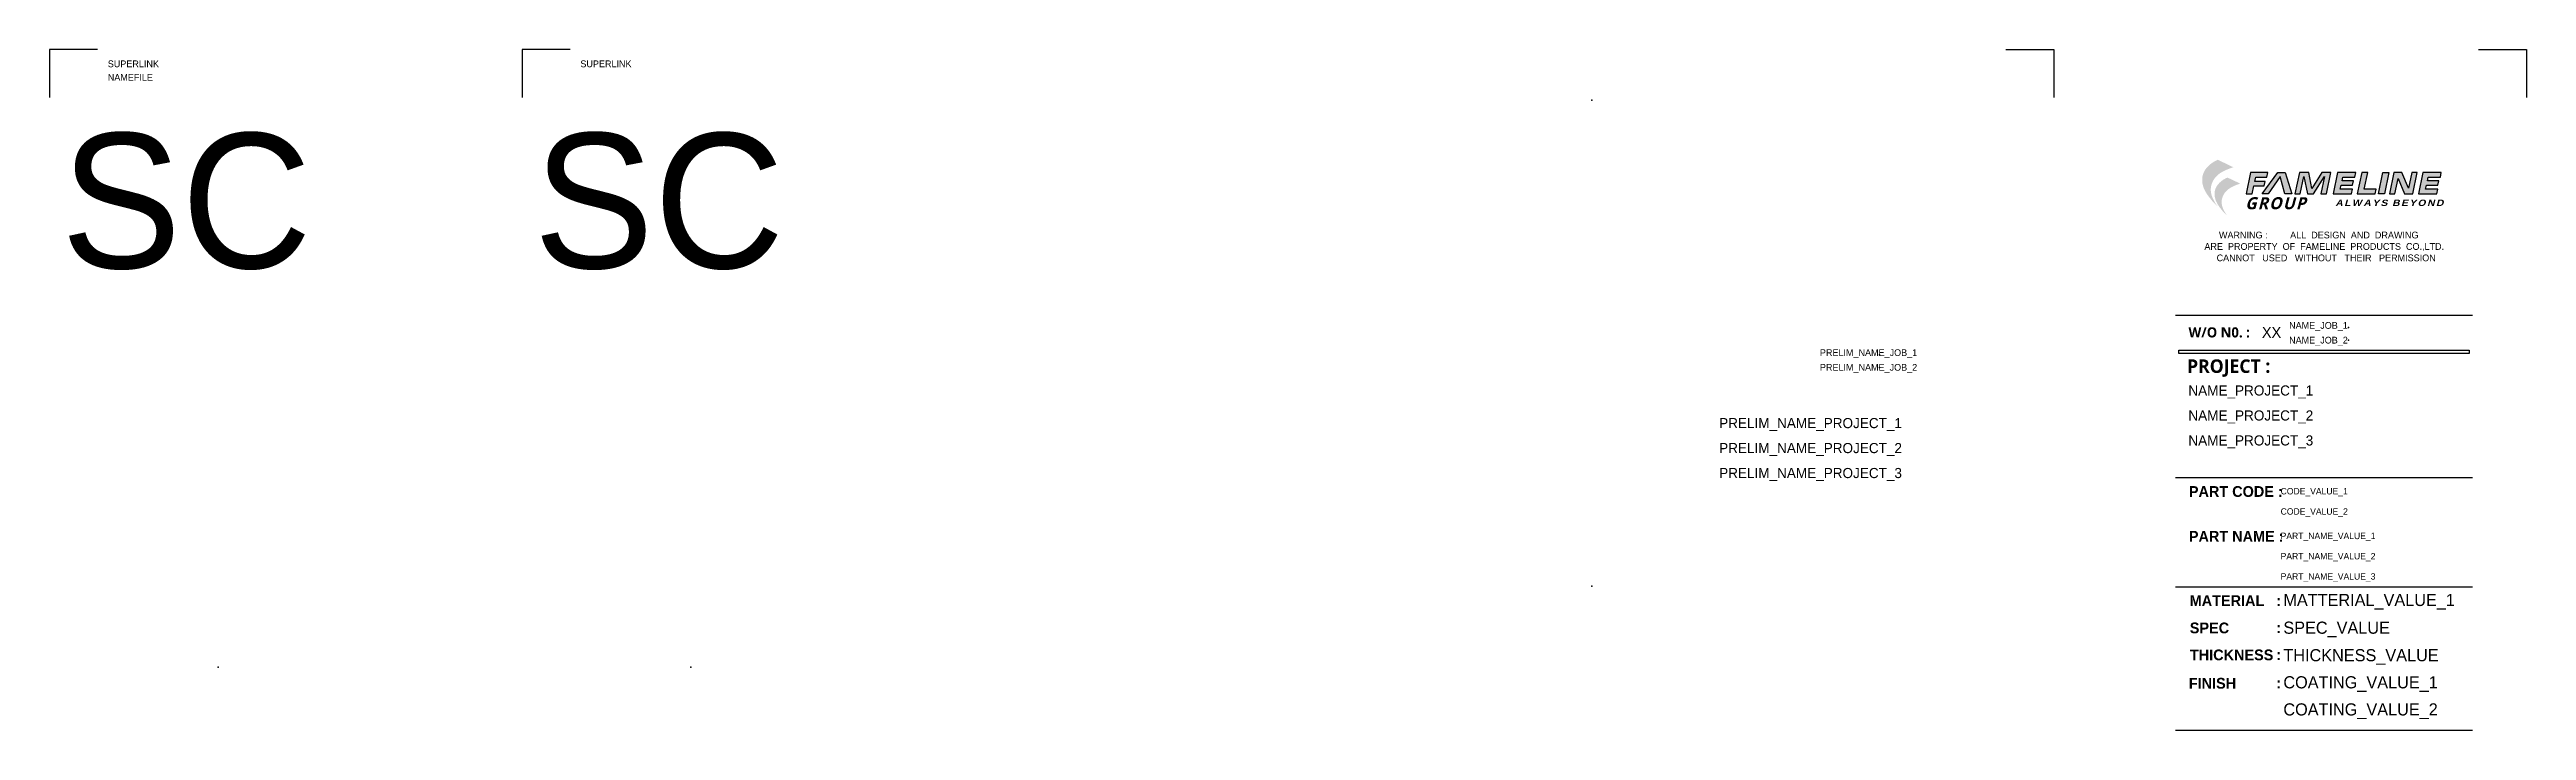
# Model space of a CAD drawing. Header units: millimetres. Extents: x -244126 to 368105, y -173968 to 259060.
# Drawn here: x 909.1 to 1276.2, y 883.7 to 984.6 of the extents above; entities that cross this region are included whole.
import ezdxf
from ezdxf.enums import TextEntityAlignment as Align

# ---------------------------------------------------------------- set-up
doc = ezdxf.new("R2010")
doc.units = ezdxf.units.MM
doc.header["$MEASUREMENT"] = 0
doc.linetypes.add('005_GG_TA_LINE', pattern=[13.75, 5, -1.25, 1.25, -1.25, 5])
for name, color, linetype in [('000 - L I N E 0.1', 1, 'Continuous'), ('000 - T E X T', 4, 'Continuous'), ('T E X T', 4, 'Continuous')]:
    doc.layers.add(name, color=color, linetype=linetype)
doc.styles.add('Cetury Gothic', font='GOTHIC.TTF')
doc.styles.add('MtXpl_Century_Gothic', font='GOTHICB.TTF')
doc.styles.add('MtXpl_Malgun_Gothic', font='malgunbd.ttf')
doc.styles.add('TA', font='Cordia New.ttf', dxfattribs={"height": 4.5})

msp = doc.modelspace()

# ---------------------------------------------------------------- texts
at = {"color": 2, "attachment_point": 1, "style": 'Cetury Gothic'}
for s, width, insert, char_height in [('{\\f@Meiryo UI|b1|i1|c0|p34;\\T1.1;GROUP}', 11.2595993, (1234.48989, 962.73821), 1.7843357), ('{\\fArial Black|b0|i1|c0|p34;\\T1.2;ALWAYS BEYOND}', 18.2534817, (1247.84576, 962.37379), 0.9516457)]:
    msp.add_mtext_dynamic_manual_height_columns(s, width=width, gutter_width=2.97389, heights=[0], dxfattribs=dict(at, insert=insert, char_height=char_height))
at = {"layer": '000 - T E X T', "color": 250, "style": 'TA'}
for tag, height, p in [('SUPERLINK', 1, (917.76994, 982.49384)), ('NAMEFILE', 1, (917.76994, 980.49362)), ('SUPERLINK', 1, (987.79878, 982.49384)), ('SC', 20, (910.8195, 962.21643)), ('SC', 20, (980.84834, 962.21643))]:
    msp.add_attdef(tag, text='', height=height, dxfattribs=at).set_placement(p, align=Align.MIDDLE_LEFT)
at = {"layer": '000 - T E X T', "color": 4, "style": 'TA'}
for tag, height, p in [('NAME_JOB_1', 1, (1240.99897, 943.73619)), ('PRELIM_NAME_JOB_1', 1, (1171.47013, 939.70667)), ('NAME_JOB_2', 1, (1240.99897, 941.55454)), ('PRELIM_NAME_JOB_2', 1, (1171.47013, 937.52502)), ('NAME_PROJECT_1', 1.5, (1226.06974, 934.0957)), ('PRELIM_NAME_PROJECT_1', 1.5, (1156.5409, 929.2663)), ('NAME_PROJECT_2', 1.5, (1226.06974, 930.3957)), ('PRELIM_NAME_PROJECT_2', 1.5, (1156.5409, 925.5663)), ('NAME_PROJECT_3', 1.5, (1226.06974, 926.6957)), ('PRELIM_NAME_PROJECT_3', 1.5, (1156.5409, 921.8663)), ('CODE_VALUE_1', 0.95, (1239.74073, 919.17215)), ('CODE_VALUE_2', 0.95, (1239.74073, 916.17215)), ('PART_NAME_VALUE_1', 0.95, (1239.74073, 912.54834)), ('PART_NAME_VALUE_2', 0.95, (1239.74073, 909.54834)), ('PART_NAME_VALUE_3', 0.95, (1239.74073, 906.54834)), ('MATTERIAL_VALUE_1', 1.8, (1240.14489, 903.06291)), ('SPEC_VALUE', 1.8, (1240.14489, 898.95322)), ('THICKNESS_VALUE', 1.8, (1240.14489, 894.87539)), ('COATING_VALUE_1', 1.8, (1240.14489, 890.86127)), ('COATING_VALUE_2', 1.8, (1240.14489, 886.84716))]:
    msp.add_attdef(tag, text='', height=height, dxfattribs=at).set_placement(p, align=Align.MIDDLE_LEFT)
at = {"layer": 'T E X T', "color": 4, "linetype": '005_GG_TA_LINE'}
for s, height, style, p in [('ARE  PROPERTY  OF  FAMELINE  PRODUCTS  CO.,LTD.', 1, 'Cetury Gothic', (1228.44319, 954.93465)), (' WARNING :         ALL  DESIGN  AND  DRAWING', 1, 'Cetury Gothic', (1230.22905, 956.62647)), (' CANNOT   USED   WITHOUT   THEIR   PERMISSION', 1, 'Cetury Gothic', (1229.88439, 953.24283)), ('W/O N0. :', 1.5, 'MtXpl_Malgun_Gothic', (1226.0916, 941.95686)), ('XX', 1.6, 'Cetury Gothic', (1236.96756, 941.89603)), ('PROJECT :', 2, 'MtXpl_Malgun_Gothic', (1225.87421, 936.70223)), ('PART CODE :', 1.6, 'MtXpl_Century_Gothic', (1226.14304, 918.32916)), ('PART NAME :', 1.6, 'MtXpl_Century_Gothic', (1226.14304, 911.68612)), ('MATERIAL', 1.6, 'MtXpl_Century_Gothic', (1226.26377, 902.1598)), (':', 1.6, 'MtXpl_Century_Gothic', (1239.07626, 902.1598)), ('SPEC', 1.6, 'MtXpl_Century_Gothic', (1226.28009, 898.11956)), (':', 1.6, 'MtXpl_Century_Gothic', (1239.07626, 898.1598)), ('THICKNESS', 1.6, 'MtXpl_Century_Gothic', (1226.29967, 894.11956)), (':', 1.6, 'MtXpl_Century_Gothic', (1239.07626, 894.1598)), ('FINISH', 1.6, 'MtXpl_Century_Gothic', (1226.1376, 889.91702)), (':', 1.6, 'MtXpl_Century_Gothic', (1239.07626, 889.95727))]:
    msp.add_text(s, height=height, dxfattribs=dict(at, style=style)).set_placement(p)

# ---------------------------------------------------------------- blocks, each defined once
blk = doc.blocks.new('NEW LOGO FAMELINE')
h = blk.add_hatch(color=3)
h.dxf.hatch_style = 1
h.set_gradient(color1=(51, 51, 51), color2=(132, 132, 132), tint=1, name='INVHEMISPHERICAL')
edge = h.paths.add_edge_path()
edge.add_spline(control_points=[(167, -151.3), (166.2, -150.2), (164.6, -148), (161.9, -143.2), (159.3, -137.4), (158.4, -130.6), (159.4, -124.4), (161.9, -118.6), (166.8, -112.3), (175.3, -106.8), (182.7, -104.2), (186.7, -102.7)], knot_values=[0, 0, 0, 0, 3.999368, 8.221458, 16.423435, 22.935826, 28.683381, 35.030362, 41.70231, 52.106571, 65.045306, 65.045306, 65.045306, 65.045306], degree=3, periodic=0)
edge.add_line((186.7, -102.7), (167.5, -93.5))
edge.add_spline(control_points=[(167.5, -93.5), (165.3, -94.5), (160.7, -96.8), (154.8, -101.7), (150.3, -107.6), (148, -114.3), (147.8, -121.1), (149.6, -128.8), (153.3, -135.6), (157.9, -141.6), (162.1, -146.7), (165.3, -149.7), (167, -151.3)], knot_values=[0, 0, 0, 0, 7.114643, 15.455222, 22.761373, 29.246418, 36.248595, 42.954952, 52.716962, 59.173886, 65.493194, 72.469008, 72.469008, 72.469008, 72.469008], degree=3, periodic=0)
edge = h.paths.add_edge_path(flags=16)
edge.add_spline(control_points=[(174.4, -106.3), (174.1, -106.2), (172.5, -105.6), (168.6, -105.4), (162.7, -105.8), (156.2, -106.9), (152.6, -109.1), (151, -110.1)], knot_values=[0, 0, 0, 0, 1.056476, 5.025479, 11.599149, 18.811417, 24.352285, 24.352285, 24.352285, 24.352285], degree=3, periodic=0)
edge.add_spline(control_points=[(151, -110.1), (151.1, -109.8), (151.2, -109.5), (151.8, -108.3), (152.4, -107.3), (153.9, -105.1), (154.9, -104), (157.1, -101.7), (158.4, -100.5), (160.4, -99), (161.1, -98.5), (162.6, -97.6), (163.3, -97.1), (164.9, -96.2), (165.8, -95.8), (167, -95.2), (167.2, -95.1), (167.5, -95)], knot_values=[0.636744, 0.636744, 0.636744, 0.636744, 1.528083, 1.528083, 5.150301, 5.150301, 9.845601, 9.845601, 15.15015, 15.15015, 17.802424, 17.802424, 20.454698, 20.454698, 23.491903, 23.491903, 24.373762, 24.373762, 24.373762, 24.373762], degree=3, periodic=0)
edge.add_line((167.5, -95), (183.3, -102.6))
edge.add_spline(control_points=[(183.3, -102.6), (182.4, -102.9), (181.5, -103.2), (178.6, -104.4), (176.5, -105.2), (174.4, -106.3)], knot_values=[3.151221, 3.151221, 3.151221, 3.151221, 5.963358, 5.963358, 12.618488, 12.618488, 12.618488, 12.618488], degree=3, periodic=0)
h = blk.add_hatch(color=253)
h.dxf.hatch_style = 1
edge = h.paths.add_edge_path()
edge.add_spline(control_points=[(167.5, -95), (167.2, -95.1), (167, -95.2), (165.8, -95.8), (164.9, -96.2), (163.3, -97.1), (162.6, -97.6), (161.1, -98.5), (160.4, -99), (158.4, -100.5), (157.1, -101.7), (154.9, -104), (153.9, -105.1), (152.4, -107.3), (151.8, -108.3), (151.2, -109.5), (151.1, -109.8), (151, -110.1)], knot_values=[0.636744, 0.636744, 0.636744, 0.636744, 1.518603, 1.518603, 4.555808, 4.555808, 7.208082, 7.208082, 9.860357, 9.860357, 15.164905, 15.164905, 19.860205, 19.860205, 23.482423, 23.482423, 24.373762, 24.373762, 24.373762, 24.373762], degree=3, periodic=0)
edge.add_spline(control_points=[(151, -110.1), (152.6, -109.1), (156.2, -106.9), (162.7, -105.8), (168.6, -105.4), (172.5, -105.6), (174.1, -106.2), (174.4, -106.3)], knot_values=[0, 0, 0, 0, 5.540868, 12.753135, 19.326806, 23.295809, 24.352285, 24.352285, 24.352285, 24.352285], degree=3, periodic=0)
edge.add_spline(control_points=[(174.4, -106.3), (176.5, -105.2), (178.6, -104.4), (181.5, -103.2), (182.4, -102.9), (183.3, -102.6)], knot_values=[3.151221, 3.151221, 3.151221, 3.151221, 9.806351, 9.806351, 12.618488, 12.618488, 12.618488, 12.618488], degree=3, periodic=0)
edge.add_line((183.3, -102.6), (167.5, -95))
edge = h.paths.add_edge_path()
edge.add_spline(control_points=[(179.5, -116.8), (179.3, -116.9), (179.1, -117), (178.1, -117.4), (177.4, -117.8), (176, -118.5), (175.4, -118.9), (174.3, -119.6), (173.7, -120), (172, -121.3), (171, -122.3), (169.1, -124.2), (168.3, -125.1), (167.1, -126.9), (166.6, -127.7), (166.1, -128.8), (166, -129), (165.9, -129.2)], knot_values=[0.636744, 0.636744, 0.636744, 0.636744, 1.518603, 1.518603, 4.555808, 4.555808, 7.208082, 7.208082, 9.860357, 9.860357, 15.164905, 15.164905, 19.860205, 19.860205, 23.482423, 23.482423, 24.373762, 24.373762, 24.373762, 24.373762], degree=3, periodic=0)
edge.add_spline(control_points=[(165.9, -129.2), (166.3, -129), (166.6, -128.7), (167, -128.5)], knot_values=[0, 0, 0, 0, 1.522018, 1.522018, 1.522018, 1.522018], degree=3, periodic=0)
edge.add_spline(control_points=[(167, -128.5), (167.7, -128.1), (168.5, -127.7), (169.2, -127.3)], knot_values=[1.522018, 1.522018, 1.522018, 1.522018, 4.566053, 4.566053, 4.566053, 4.566053], degree=3, periodic=0)
edge.add_spline(control_points=[(169.2, -127.3), (169.5, -127.2), (170.2, -126.9), (171, -126.6), (171.6, -126.5)], knot_values=[4.566053, 4.566053, 4.566053, 4.566053, 5.540868, 7.610089, 7.610089, 7.610089, 7.610089], degree=3, periodic=0)
edge.add_spline(control_points=[(171.6, -126.5), (172.4, -126.3), (173.2, -126.1), (174, -126)], knot_values=[7.610089, 7.610089, 7.610089, 7.610089, 10.654125, 10.654125, 10.654125, 10.654125], degree=3, periodic=0)
edge.add_spline(control_points=[(174, -126), (174.6, -125.9), (175.8, -125.7), (177.1, -125.6), (177.8, -125.5)], knot_values=[10.654125, 10.654125, 10.654125, 10.654125, 12.753135, 15.220178, 15.220178, 15.220178, 15.220178], degree=3, periodic=0)
edge.add_spline(control_points=[(177.8, -125.5), (178.9, -125.5), (180.1, -125.4), (181.4, -125.4), (181.5, -125.4)], knot_values=[15.220178, 15.220178, 15.220178, 15.220178, 19.326806, 19.786231, 19.786231, 19.786231, 19.786231], degree=3, periodic=0)
edge.add_spline(control_points=[(181.5, -125.4), (182.1, -125.5), (182.8, -125.5), (183.4, -125.6)], knot_values=[19.786231, 19.786231, 19.786231, 19.786231, 22.069258, 22.069258, 22.069258, 22.069258], degree=3, periodic=0)
edge.add_spline(control_points=[(183.4, -125.6), (183.7, -125.6), (184.1, -125.7), (184.5, -125.8), (184.6, -125.9)], knot_values=[22.069258, 22.069258, 22.069258, 22.069258, 23.295809, 23.591276, 23.591276, 23.591276, 23.591276], degree=3, periodic=0)
edge.add_spline(control_points=[(184.6, -125.9), (184.8, -125.9), (185, -126), (185.2, -126.1)], knot_values=[23.591276, 23.591276, 23.591276, 23.591276, 24.352285, 24.352285, 24.352285, 24.352285], degree=3, periodic=0)
edge.add_spline(control_points=[(185.2, -126.1), (186.9, -125.2), (188.6, -124.5), (191, -123.5), (191.8, -123.3), (192.5, -123)], knot_values=[3.151221, 3.151221, 3.151221, 3.151221, 9.806351, 9.806351, 12.618488, 12.618488, 12.618488, 12.618488], degree=3, periodic=0)
edge.add_line((192.5, -123), (179.5, -116.8))
h = blk.add_hatch(color=3)
h.dxf.hatch_style = 1
h.set_gradient(color1=(51, 51, 51), color2=(132, 132, 132), tint=1, name='INVHEMISPHERICAL')
edge = h.paths.add_edge_path()
edge.add_spline(control_points=[(179.1, -163.1), (178.5, -162.2), (177.2, -160.4), (174.9, -156.5), (172.8, -151.7), (172, -146), (172.8, -140.9), (174.9, -136.2), (178.9, -131), (185.9, -126.5), (192, -124.3), (195.3, -123.1)], knot_values=[0, 0, 0, 0, 3.28902, 6.761203, 13.506384, 18.862075, 23.588778, 28.808439, 34.295348, 42.851654, 53.492273, 53.492273, 53.492273, 53.492273], degree=3, periodic=0)
edge.add_line((195.3, -123.1), (179.5, -115.6))
edge.add_spline(control_points=[(179.5, -115.6), (177.7, -116.4), (173.9, -118.3), (169.1, -122.3), (165.3, -127.2), (163.4, -132.7), (163.3, -138.3), (164.8, -144.6), (167.9, -150.2), (171.6, -155.1), (175.1, -159.3), (177.7, -161.8), (179.1, -163.1)], knot_values=[0, 0, 0, 0, 5.850974, 12.71014, 18.718608, 24.051811, 29.810295, 35.325501, 43.35363, 48.663707, 53.86061, 59.597414, 59.597414, 59.597414, 59.597414], degree=3, periodic=0)
edge = h.paths.add_edge_path(flags=16)
edge.add_spline(control_points=[(171.6, -126.5), (171, -126.6), (170.2, -126.9), (169.5, -127.2), (169.2, -127.3)], knot_values=[4.566053, 4.566053, 4.566053, 4.566053, 6.635274, 7.610089, 7.610089, 7.610089, 7.610089], degree=3, periodic=0)
edge.add_spline(control_points=[(169.2, -127.3), (168.5, -127.7), (167.7, -128.1), (167, -128.5)], knot_values=[1.522018, 1.522018, 1.522018, 1.522018, 4.566053, 4.566053, 4.566053, 4.566053], degree=3, periodic=0)
edge.add_spline(control_points=[(167, -128.5), (166.6, -128.7), (166.3, -129), (165.9, -129.2)], knot_values=[0, 0, 0, 0, 1.522018, 1.522018, 1.522018, 1.522018], degree=3, periodic=0)
edge.add_spline(control_points=[(165.9, -129.2), (166, -129), (166.1, -128.8), (166.6, -127.7), (167.1, -126.9), (168.3, -125.1), (169.1, -124.2), (171, -122.3), (172, -121.3), (173.7, -120), (174.3, -119.6), (175.4, -118.9), (176, -118.5), (177.4, -117.8), (178.1, -117.4), (179.1, -117), (179.3, -116.9), (179.5, -116.8)], knot_values=[0.636744, 0.636744, 0.636744, 0.636744, 1.528083, 1.528083, 5.150301, 5.150301, 9.845601, 9.845601, 15.15015, 15.15015, 17.802424, 17.802424, 20.454698, 20.454698, 23.491903, 23.491903, 24.373762, 24.373762, 24.373762, 24.373762], degree=3, periodic=0)
edge.add_line((179.5, -116.8), (192.5, -123))
edge.add_spline(control_points=[(192.5, -123), (191.8, -123.3), (191, -123.5), (188.6, -124.5), (186.9, -125.2), (185.2, -126.1)], knot_values=[3.151221, 3.151221, 3.151221, 3.151221, 5.963358, 5.963358, 12.618488, 12.618488, 12.618488, 12.618488], degree=3, periodic=0)
edge.add_spline(control_points=[(185.2, -126.1), (185, -126), (184.8, -125.9), (184.6, -125.9)], knot_values=[23.591276, 23.591276, 23.591276, 23.591276, 24.352285, 24.352285, 24.352285, 24.352285], degree=3, periodic=0)
edge.add_spline(control_points=[(184.6, -125.9), (184.5, -125.8), (184.1, -125.7), (183.7, -125.6), (183.4, -125.6)], knot_values=[22.069258, 22.069258, 22.069258, 22.069258, 22.364725, 23.591276, 23.591276, 23.591276, 23.591276], degree=3, periodic=0)
edge.add_spline(control_points=[(183.4, -125.6), (182.8, -125.5), (182.1, -125.5), (181.5, -125.4)], knot_values=[19.786231, 19.786231, 19.786231, 19.786231, 22.069258, 22.069258, 22.069258, 22.069258], degree=3, periodic=0)
edge.add_spline(control_points=[(181.5, -125.4), (181.4, -125.4), (180.1, -125.4), (178.9, -125.5), (177.8, -125.5)], knot_values=[15.220178, 15.220178, 15.220178, 15.220178, 15.679604, 19.786231, 19.786231, 19.786231, 19.786231], degree=3, periodic=0)
edge.add_spline(control_points=[(177.8, -125.5), (177.1, -125.6), (175.8, -125.7), (174.6, -125.9), (174, -126)], knot_values=[10.654125, 10.654125, 10.654125, 10.654125, 13.121167, 15.220178, 15.220178, 15.220178, 15.220178], degree=3, periodic=0)
edge.add_spline(control_points=[(174, -126), (173.2, -126.1), (172.4, -126.3), (171.6, -126.5)], knot_values=[7.610089, 7.610089, 7.610089, 7.610089, 10.654125, 10.654125, 10.654125, 10.654125], degree=3, periodic=0)

# ---------------------------------------------------------------- hatches: boundary and pattern name
h = msp.add_hatch(color=3)
h.dxf.hatch_style = 1
h.paths.add_polyline_path([(1234.60866, 963.23634), (1235.5302, 963.23634), (1235.77906, 964.40688), (1237.29806, 964.40688), (1237.43667, 965.05886), (1235.91767, 965.05886), (1236.05825, 965.72009), (1237.69336, 965.72009), (1237.83513, 966.38693), (1235.27847, 966.38693)])
h.paths.add_polyline_path([(1236.98598, 963.23634), (1237.91574, 963.23634), (1239.69469, 965.78262), (1240.35614, 963.23634), (1241.38538, 963.23634), (1240.41618, 966.38693), (1239.34055, 966.38693)])
h.paths.add_polyline_path([(1243.17694, 965.81361), (1243.69637, 963.23634), (1244.63315, 963.23634), (1246.23594, 965.80577), (1245.68968, 963.23634), (1246.53243, 963.23634), (1247.20224, 966.38693), (1245.83926, 966.38693), (1244.3676, 964.03422), (1243.92047, 966.38693), (1242.52246, 966.38693), (1241.85264, 963.23634), (1242.62901, 963.23634)])
h.paths.add_polyline_path([(1247.50524, 963.23634), (1250.23118, 963.23634), (1250.37295, 963.90318), (1248.57125, 963.90318), (1248.70341, 964.52483), (1250.39843, 964.52483), (1250.53033, 965.14525), (1248.83531, 965.14525), (1248.95753, 965.72009), (1250.75923, 965.72009), (1250.901, 966.38693), (1248.17506, 966.38693)])
h.paths.add_polyline_path([(1251.07824, 963.23634), (1253.755, 963.23634), (1253.89677, 963.90318), (1252.11567, 963.90318), (1252.64372, 966.38693), (1251.74805, 966.38693)])
h.paths.add_polyline_path([(1254.23112, 963.23634), (1255.12419, 963.23634), (1255.79401, 966.38693), (1254.90093, 966.38693)])
h.paths.add_polyline_path([(1255.85213, 963.23634), (1256.66938, 963.23634), (1257.15278, 965.51008), (1258.10755, 963.23634), (1259.3128, 963.23634), (1259.98261, 966.38693), (1259.18069, 966.38693), (1258.69037, 964.08062), (1257.71776, 966.38693), (1256.52195, 966.38693)])
h.paths.add_polyline_path([(1260.1544, 963.23634), (1262.88034, 963.23634), (1263.02211, 963.90318), (1261.22041, 963.90318), (1261.35257, 964.52483), (1263.04759, 964.52483), (1263.17949, 965.14525), (1261.48448, 965.14525), (1261.60669, 965.72009), (1263.40839, 965.72009), (1263.55016, 966.38693), (1260.82422, 966.38693)])

# ---------------------------------------------------------------- linework, layer by layer
at = {"color": 3, "linetype": 'Continuous'}
for p, q in [((1224.16646, 945.25888), (1268.16646, 945.25888)), ((1224.16646, 921.18257), (1268.16646, 921.18257)), ((1268.16646, 904.97297), (1224.16646, 904.97297)), ((1268.16646, 904.97297), (1224.16646, 904.97297)), ((1268.16646, 883.7264), (1224.16646, 883.7264))]:
    msp.add_line(p, q, dxfattribs=at)
at = {"color": 2}
for points in [[(1237.83513, 966.38693), (1235.27847, 966.38693), (1234.60866, 963.23634), (1235.5302, 963.23634), (1235.77906, 964.40688), (1237.29806, 964.40688), (1237.43667, 965.05886), (1235.91767, 965.05886), (1236.05825, 965.72009), (1237.69336, 965.72009), (1237.83513, 966.38693)], [(1236.98598, 963.23634), (1239.34055, 966.38693), (1240.41618, 966.38693), (1241.38538, 963.23634), (1240.35614, 963.23634), (1239.69469, 965.78262), (1237.91574, 963.23634), (1236.98598, 963.23634)], [(1241.85264, 963.23634), (1242.62901, 963.23634), (1243.17694, 965.81361), (1243.69637, 963.23634), (1244.63315, 963.23634), (1246.23594, 965.80577), (1245.68968, 963.23634), (1246.53243, 963.23634), (1247.20224, 966.38693), (1245.83926, 966.38693), (1244.3676, 964.03422), (1243.92047, 966.38693), (1242.52246, 966.38693), (1241.85264, 963.23634)], [(1252.64372, 966.38693), (1251.74805, 966.38693), (1251.07824, 963.23634), (1253.755, 963.23634), (1253.89677, 963.90318), (1252.11567, 963.90318), (1252.64372, 966.38693)], [(1254.90093, 966.38693), (1255.79401, 966.38693), (1255.12419, 963.23634), (1254.23112, 963.23634), (1254.90093, 966.38693)], [(1255.85213, 963.23634), (1256.66938, 963.23634), (1257.15278, 965.51008), (1258.10755, 963.23634), (1259.3128, 963.23634), (1259.98261, 966.38693), (1259.18069, 966.38693), (1258.69037, 964.08062), (1257.71776, 966.38693), (1256.52195, 966.38693), (1255.85213, 963.23634)]]:
    msp.add_lwpolyline(points, dxfattribs=at)
for points in [[(1248.95753, 965.72009), (1250.75923, 965.72009), (1250.901, 966.38693), (1248.17506, 966.38693), (1247.50524, 963.23634), (1250.23118, 963.23634), (1250.37295, 963.90318), (1248.57125, 963.90318), (1248.70341, 964.52483), (1250.39843, 964.52483), (1250.53033, 965.14525), (1248.83531, 965.14525)], [(1261.60669, 965.72009), (1263.40839, 965.72009), (1263.55016, 966.38693), (1260.82422, 966.38693), (1260.1544, 963.23634), (1262.88034, 963.23634), (1263.02211, 963.90318), (1261.22041, 963.90318), (1261.35257, 964.52483), (1263.04759, 964.52483), (1263.17949, 965.14525), (1261.48448, 965.14525)]]:
    msp.add_lwpolyline(points, close=True, dxfattribs=at)
at = {"color": 2, "linetype": 'Continuous'}
msp.add_lwpolyline([(1267.66646, 940.0904), (1267.66646, 939.5904), (1224.66646, 939.5904), (1224.66646, 940.0904)], close=True, dxfattribs=at)
for p in [(1137.66646, 977.11117), (1249.81744, 943.40671), (1249.81744, 941.55454), (1180.2886, 939.3772), (1180.2886, 937.52502), (1137.66646, 905.11117)]:
    msp.add_point(p)
at = {"linetype": '005_GG_TA_LINE'}
for p in [(934.13762, 893.11117), (1004.16646, 893.11117)]:
    msp.add_point(p, dxfattribs=at)
at = {"layer": '000 - L I N E 0.1', "color": 21, "linetype": 'Continuous'}
for points in [[(916.25734, 984.61117), (909.13762, 984.61117), (909.13762, 977.49145)], [(986.28618, 984.61117), (979.16646, 984.61117), (979.16646, 977.49145)], [(1199.01791, 984.61117), (1206.13762, 984.61117), (1206.13762, 977.49145)], [(1269.04675, 984.61117), (1276.16646, 984.61117), (1276.16646, 977.49145)]]:
    msp.add_lwpolyline(points, dxfattribs=at)

# ---------------------------------------------------------------- block references
at = {"color": 3, "xscale": 0.1189557145183746, "yscale": 0.1189557145183746, "zscale": 0.1189557145183746}
msp.add_blockref('NEW LOGO FAMELINE', (1210.50994, 979.39838), dxfattribs=at)

msp.set_redraw_order([(e.dxf.handle, doc.entitydb.next_handle()) for e in msp.query("TEXT MTEXT ATTDEF DIMENSION ARC_DIMENSION")])  # texts and dimensions are drawn at this point

doc.saveas('drawing.dxf')
